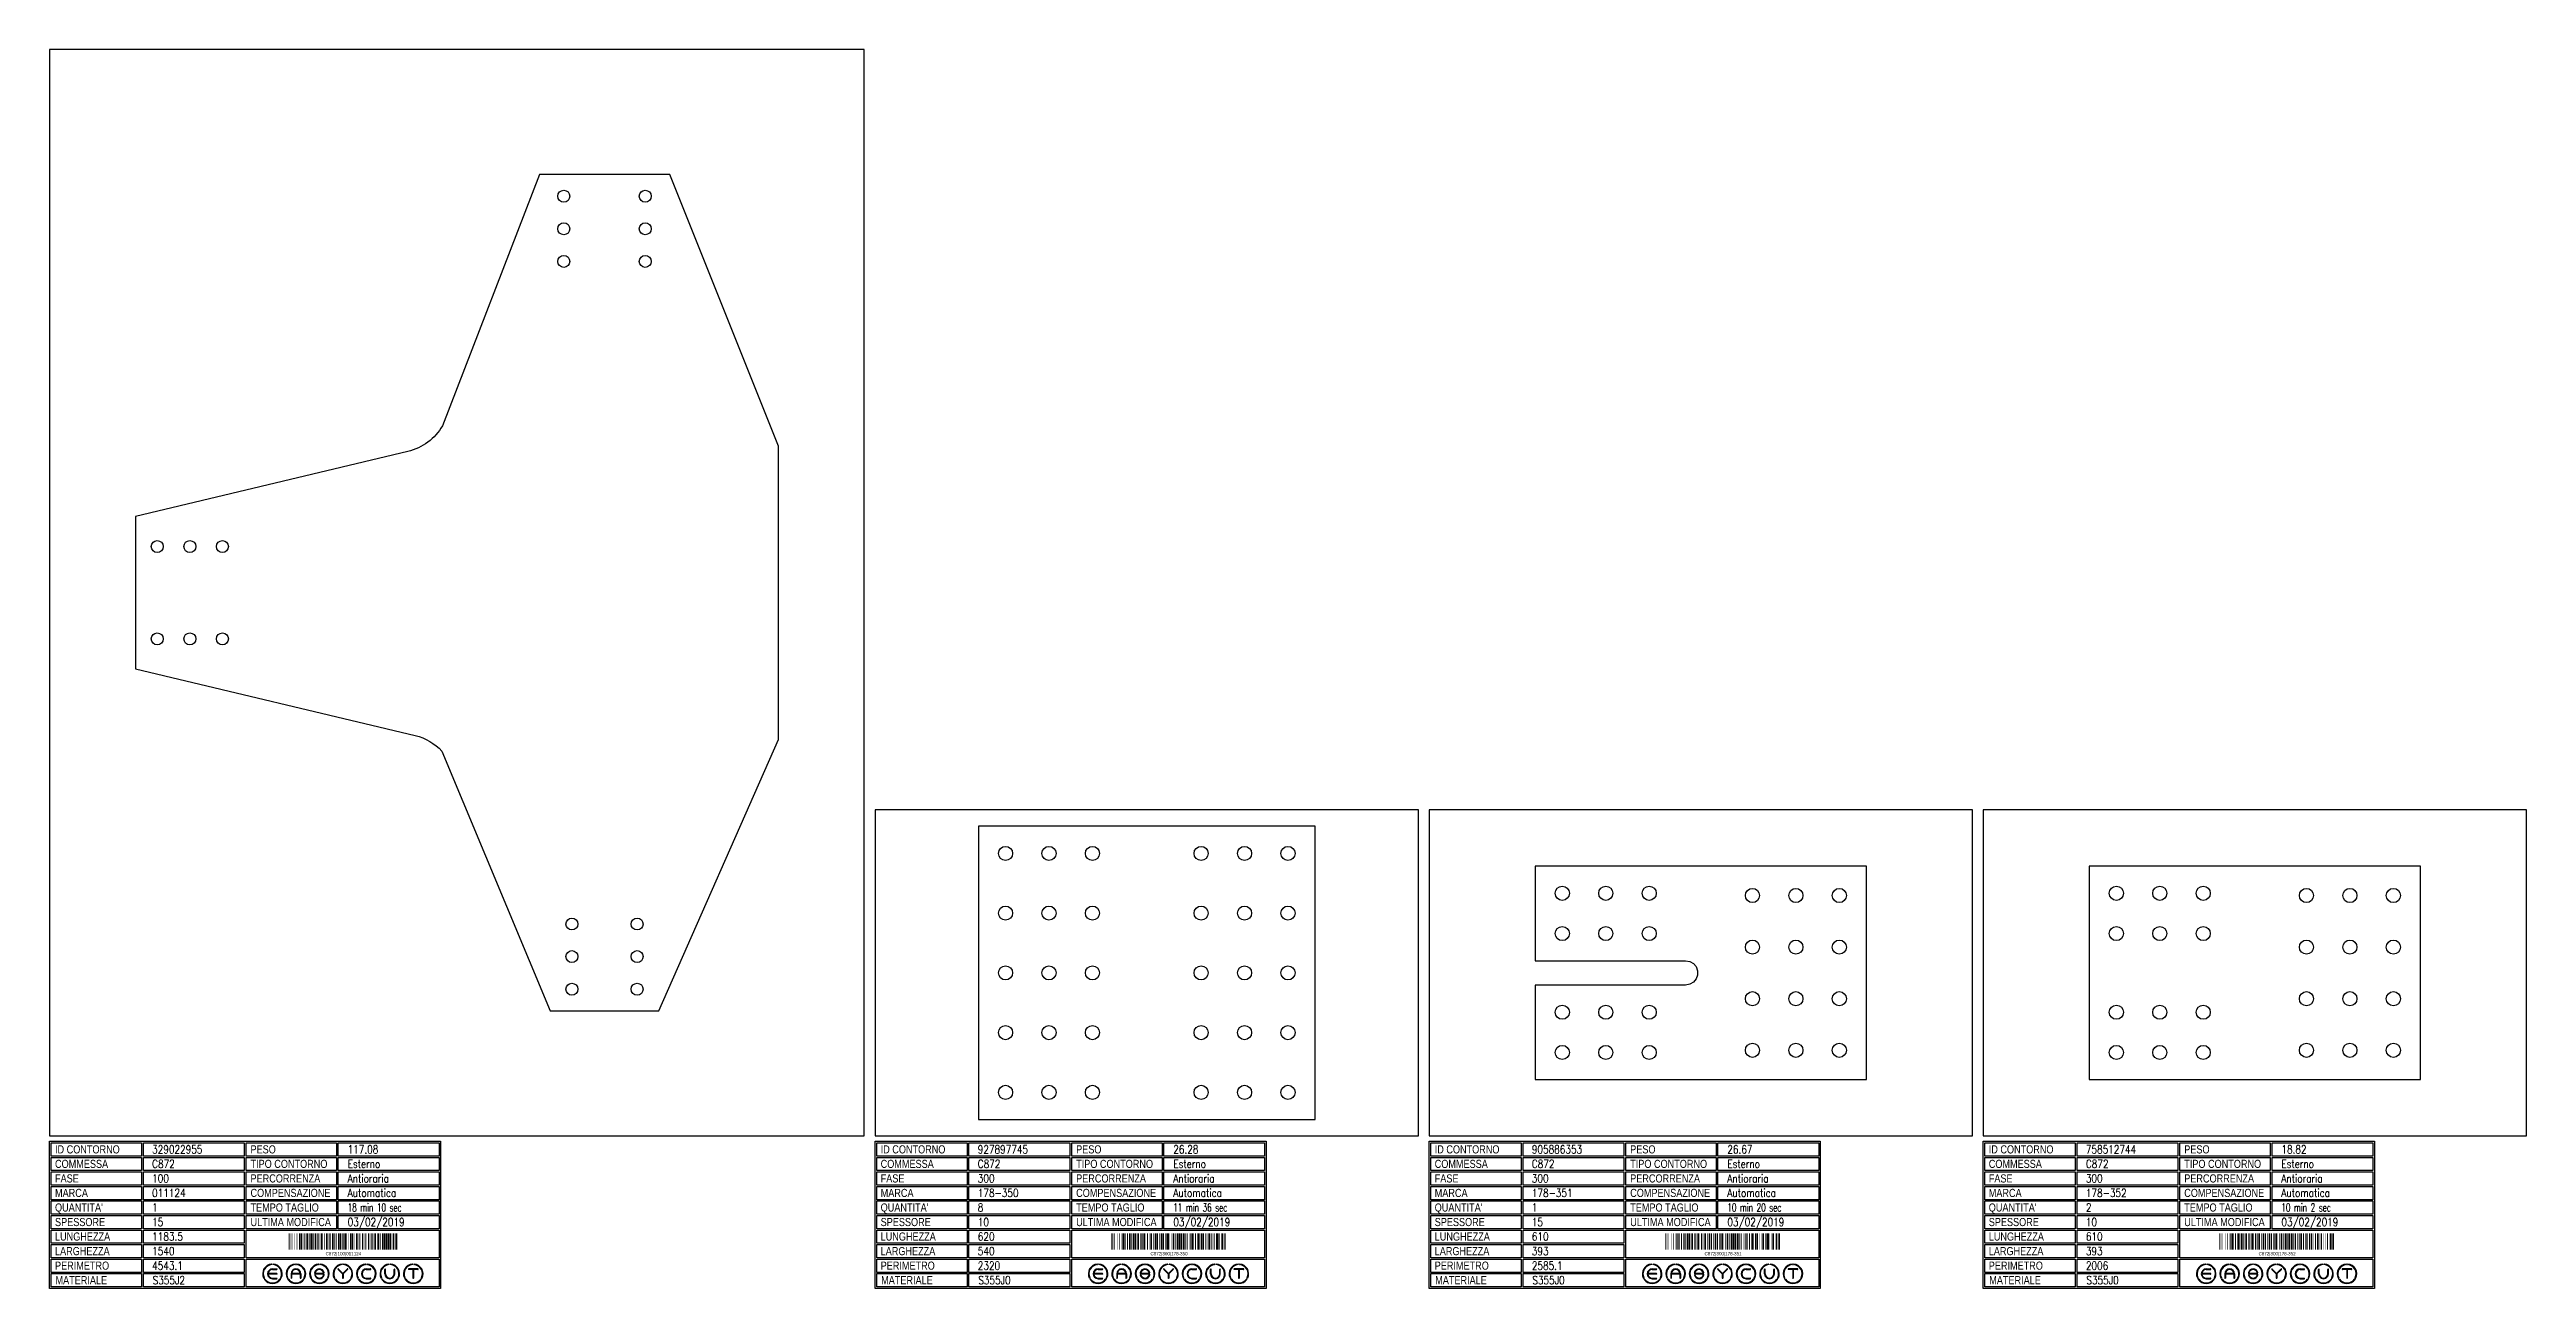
# Model space of a CAD drawing. Header units: millimetres. Extents: x 10000 to 53102, y 10000 to 35064.
# Drawn here: x 10000 to 14560, y 10000 to 12281 of the extents above; entities that cross this region are included whole.
import ezdxf
from ezdxf.enums import TextEntityAlignment as Align

# ---------------------------------------------------------------- set-up
doc = ezdxf.new("R2010")
doc.units = ezdxf.units.MM
doc.styles.add('EasyCutStyle', font='romans.shx', dxfattribs={"width": 0.8})
doc.styles.add('EasyCutStyle1', font='arial.ttf', dxfattribs={"width": 0.8})

# ---------------------------------------------------------------- blocks, each defined once
blk = doc.blocks.new('BlockShape01')
at = {"color": 253}
blk.add_lwpolyline([(0, 0), (720, 0), (720, -271), (0, -271)], close=True, dxfattribs=at)
at = {"color": 2}
for points in [[(3, -2.9), (169.3, -2.9), (169.3, -27.3), (3, -27.3)], [(3, -2.9), (169.3, -2.9), (169.3, -27.3), (3, -27.3)], [(3, -29.6), (169.3, -29.6), (169.3, -54), (3, -54)], [(361.9, -2.9), (528.3, -2.9), (528.3, -27.3), (361.9, -27.3)], [(361.9, -29.6), (528.3, -29.6), (528.3, -54), (361.9, -54)], [(3, -56.4), (169.3, -56.4), (169.3, -80.8), (3, -80.8)], [(3, -83.1), (169.3, -83.1), (169.3, -107.6), (3, -107.6)], [(361.9, -56.4), (528.3, -56.4), (528.3, -80.8), (361.9, -80.8)], [(361.9, -83.1), (528.3, -83.1), (528.3, -107.6), (361.9, -107.6)], [(3, -109.9), (169.3, -109.9), (169.3, -134.3), (3, -134.3)], [(3, -136.7), (169.3, -136.7), (169.3, -161.1), (3, -161.1)], [(361.9, -109.9), (528.3, -109.9), (528.3, -134.3), (361.9, -134.3)], [(361.9, -136.7), (528.3, -136.7), (528.3, -161.1), (361.9, -161.1)], [(3, -163.4), (169.3, -163.4), (169.3, -187.9), (3, -187.9)], [(3, -190.2), (169.3, -190.2), (169.3, -214.6), (3, -214.6)], [(3, -217), (169.3, -217), (169.3, -241.4), (3, -241.4)], [(3, -243.7), (169.3, -243.7), (169.3, -268.1), (3, -268.1)]]:
    blk.add_lwpolyline(points, close=True, dxfattribs=at)
at = {"color": 1}
for points in [[(172.7, -2.9), (358.1, -2.9), (358.1, -27.3), (172.7, -27.3)], [(172.7, -29.6), (358.1, -29.6), (358.1, -54), (172.7, -54)], [(531.6, -2.9), (717, -2.9), (717, -27.3), (531.6, -27.3)], [(531.6, -29.6), (717, -29.6), (717, -54), (531.6, -54)], [(172.7, -56.4), (358.1, -56.4), (358.1, -80.8), (172.7, -80.8)], [(172.7, -83.1), (358.1, -83.1), (358.1, -107.6), (172.7, -107.6)], [(531.6, -56.4), (717, -56.4), (717, -80.8), (531.6, -80.8)], [(531.6, -83.1), (717, -83.1), (717, -107.6), (531.6, -107.6)], [(172.7, -109.9), (358.1, -109.9), (358.1, -134.3), (172.7, -134.3)], [(172.7, -136.7), (358.1, -136.7), (358.1, -161.1), (172.7, -161.1)], [(531.6, -109.9), (717, -109.9), (717, -134.3), (531.6, -134.3)], [(531.6, -136.7), (717, -136.7), (717, -161.1), (531.6, -161.1)], [(172.7, -163.4), (358.1, -163.4), (358.1, -187.9), (172.7, -187.9)], [(361.9, -163.4), (717, -163.4), (717, -214.6), (361.9, -214.6)], [(172.7, -190.2), (358.1, -190.2), (358.1, -214.6), (172.7, -214.6)], [(172.7, -217), (358.1, -217), (358.1, -241.4), (172.7, -241.4)], [(361.9, -217), (717, -217), (717, -268.1), (361.9, -268.1)], [(172.7, -243.7), (358.1, -243.7), (358.1, -268.1), (172.7, -268.1)]]:
    blk.add_lwpolyline(points, close=True, dxfattribs=at)
at = {"color": 161, "style": 'EasyCutStyle1', "width": 0.8}
for s, p in [('COMMESSA', (10.1, -49.1)), ('ID CONTORNO', (10.1, -22.4)), ('TIPO CONTORNO', (370, -49.1)), ('PESO', (370, -22.4)), ('FASE', (10.1, -75.9)), ('MARCA', (10.1, -102.6)), ('COMPENSAZIONE', (370, -102.6)), ('PERCORRENZA', (370, -75.9)), ("QUANTITA'", (10.1, -129.4)), ('TEMPO TAGLIO', (370, -129.4)), ('SPESSORE', (10.1, -156.2)), ('LUNGHEZZA', (10.1, -182.9)), ('ULTIMA MODIFICA', (370, -156.2)), ('LARGHEZZA', (10.1, -209.7)), ('PERIMETRO', (10.1, -236.5)), ('MATERIALE', (11, -263.2))]:
    blk.add_text(s, height=15, dxfattribs=at).set_placement(p)
at = {"style": 'EasyCutStyle'}
for tag, p, width in [('ORDERSHAPE', (188.9, -49.1), 0.8), ('IDSHAPE', (188.9, -22.4), 0.8), ('TYPESHAPE', (548.8, -49.1), 0.8), ('WEIGTHSHAPE', (548.8, -22.4), 0.8), ('PHASESHAPE', (188.9, -75.9), 0.8), ('MKSHAPE', (188.9, -102.6), 0.8), ('JOUSHAPE', (548.8, -75.9), 0.8), ('COMPSHAPE', (548.8, -102.6), 0.8), ('QTASHAPE', (188.9, -129.4), 0.8), ('TIMECUTSHAPE', (548.8, -129.4), 0.65), ('TKSHAPE', (188.9, -156.2), 0.8), ('LENGTHSHAPE', (188.9, -182.9), 0.8), ('LASTMODIFYSHAPE', (548.8, -156.2), 0.8), ('HEIGHTSHAPE', (188.9, -209.7), 0.8), ('PERIMETERSHAPE', (188.9, -236.5), 0.8), ('MATSHAPE', (189.8, -263.2), 0.8)]:
    blk.add_attdef(tag, p, '', height=15, dxfattribs=dict(at, width=width))
blk = doc.blocks.new('Logo')
for color, points in [(140, [(-144.9, -7.2, -1), (-145.9, -7.6, -0.520567), (-131.2, 17.9, -1), (-131.1, 16.9, 0.520567)]), (256, [(-121.7, 0.5), (-137.5, 0.5, -0.394366), (-129.6, 7.9), (-121.7, 7.9, 1), (-121.7, 9), (-129.6, 9, 1), (-129.6, -9), (-121.7, -9, 1), (-121.7, -7.9), (-129.6, -7.9, -0.394366), (-137.5, -0.5), (-121.7, -0.5, 1)]), (140, [(-114.3, -7.2, 1), (-113.3, -7.6, 0.520567), (-128, 17.9, 0.916853), (-128.2, 16.9, 0.043377), (-128.1, 16.9, -0.520567)]), (140, [(-101.7, -7.2, -1), (-102.7, -7.6, -0.520567), (-88, 17.9, -1), (-87.9, 16.9, 0.520567)]), (140, [(-71.1, -7.2, 1), (-70.1, -7.6, 0.520567), (-84.8, 17.9, 1), (-84.9, 16.9, -0.520567)]), (140, [(-58.5, -7.2, -1), (-59.5, -7.6, -0.520567), (-44.8, 17.9, -1), (-44.7, 16.9, 0.520567)]), (256, [(-36.6, -0.5, -0.486114), (-35.5, -1.9, -0.776377), (-50.9, -2, 1), (-51.9, -2.3, 0.776377), (-34.5, -2.1, 0.486114), (-36.6, 0.5), (-49.8, 0.5, -0.486114), (-50.9, 1.9, -0.776377), (-35.5, 2, 1), (-34.5, 2.3, 0.776377), (-51.9, 2.1, 0.486114), (-49.8, -0.5)]), (140, [(-27.9, -7.2, 1), (-26.9, -7.6, 0.520567), (-41.6, 17.9, 1), (-41.7, 16.9, -0.520567)]), (140, [(-15.3, -7.2, -1), (-16.3, -7.6, -0.520567), (-1.6, 17.9, -1), (-1.5, 16.9, 0.520567)]), (256, [(0, 0.8), (-8.1, 8.8, 1), (-8.8, 8.1), (-0.5, -0.2), (-0.5, -7.9, 1), (0.5, -7.9), (0.5, -0.2), (8.8, 8.1, 1), (8.1, 8.8)]), (140, [(15.3, -7.2, 1), (16.3, -7.6, 0.520567), (1.6, 17.9, 1), (1.5, 16.9, -0.520567)]), (140, [(27.9, -7.2, -1), (26.9, -7.6, -0.520567), (41.6, 17.9, -1), (41.7, 16.9, 0.520567)]), (256, [(43.2, -9), (51.1, -9, 1), (51.1, -7.9), (43.2, -7.9, -1), (43.2, 7.9), (51.1, 7.9, 1), (51.1, 9), (43.2, 9, 1)]), (140, [(58.5, -7.2, 1), (59.5, -7.6, 0.520567), (44.8, 17.9, 1), (44.7, 16.9, -0.520567)]), (140, [(71.1, -7.2, -1), (70.1, -7.6, -0.520567), (84.8, 17.9, -1), (84.9, 16.9, 0.520567)]), (256, [(78.5, 0), (78.5, 7.9, 1), (77.4, 7.9), (77.4, 0, 1), (95.4, 0), (95.4, 7.9, 1), (94.3, 7.9), (94.3, 0, -1)]), (140, [(101.7, -7.2, 1), (102.7, -7.6, 0.520567), (88, 17.9, 1), (87.9, 16.9, -0.520567)]), (140, [(114.3, -7.2, -1), (113.3, -7.6, -0.520567), (128, 17.9, -1), (128.1, 16.9, 0.520567)]), (256, [(121.1, 9, 1), (121.1, 7.9), (129.1, 7.9), (129.1, -7.9, 1), (130.1, -7.9), (130.1, 7.9), (138.1, 7.9, 1), (138.1, 9)]), (140, [(144.9, -7.2, 1), (145.9, -7.6, 0.520567), (131.2, 17.9, 1), (131.1, 16.9, -0.520567)]), (140, [(-114.9, -10.3, 1), (-115.7, -9.7, -0.520567), (-143.5, -9.7, 1), (-144.3, -10.3, 0.520567)]), (140, [(-71.7, -10.3, 1), (-72.5, -9.7, -0.520567), (-100.3, -9.7, 1), (-101.1, -10.3, 0.520567)]), (140, [(-28.5, -10.3, 1), (-29.3, -9.7, -0.520567), (-57.1, -9.7, 1), (-57.9, -10.3, 0.520567)]), (140, [(14.7, -10.3, 1), (13.9, -9.7, -0.520567), (-13.9, -9.7, 1), (-14.7, -10.3, 0.520567)]), (140, [(57.9, -10.3, 1), (57.1, -9.7, -0.520567), (29.3, -9.7, 1), (28.5, -10.3, 0.520567)]), (140, [(101.1, -10.3, 1), (100.3, -9.7, -0.520567), (72.5, -9.7, 1), (71.7, -10.3, 0.520567)]), (140, [(144.3, -10.3, 1), (143.5, -9.7, -0.520567), (115.7, -9.7, 1), (114.9, -10.3, 0.520567)])]:
    blk.add_hatch(color=color).paths.add_polyline_path(points)
h = blk.add_hatch(color=256)
h.paths.add_polyline_path([(-78.5, -0.5), (-78.5, -7.9, 1), (-77.4, -7.9), (-77.4, 0, 1), (-95.4, 0), (-95.4, -7.9, 1), (-94.3, -7.9), (-94.3, -0.5)])
h.paths.add_polyline_path([(-94.3, 0.5, -0.933992), (-78.5, 0.5)], flags=16)
for p, q in [((-121.7, 0.5), (-137.5, 0.5)), ((-129.6, 9), (-121.7, 9)), ((-129.6, 7.9), (-121.7, 7.9)), ((-95.4, 0), (-95.4, -7.9)), ((-78.5, 0.5), (-94.3, 0.5)), ((-77.4, 0), (-77.4, -7.9)), ((-36.6, 0.5), (-49.8, 0.5)), ((-0.5, -0.2), (-8.8, 8.1)), ((0, 0.8), (-8.1, 8.8)), ((0, 0.8), (8.1, 8.8)), ((0.5, -0.2), (8.8, 8.1)), ((43.2, 9), (51.1, 9)), ((43.2, 7.9), (51.1, 7.9)), ((77.4, 0), (77.4, 7.9)), ((78.5, 0), (78.5, 7.9)), ((94.3, 0), (94.3, 7.9)), ((95.4, 0), (95.4, 7.9)), ((138.1, 9), (121.1, 9)), ((129.1, 7.9), (121.1, 7.9)), ((129.1, 7.9), (129.1, -7.9)), ((130.1, 7.9), (130.1, -7.9)), ((138.1, 7.9), (130.1, 7.9)), ((-121.7, -0.5), (-137.5, -0.5)), ((-129.6, -7.9), (-121.7, -7.9)), ((-129.6, -9), (-121.7, -9)), ((-94.3, -0.5), (-94.3, -7.9)), ((-78.5, -0.5), (-94.3, -0.5)), ((-78.5, -0.5), (-78.5, -7.9)), ((-36.6, -0.5), (-49.8, -0.5)), ((-0.5, -0.2), (-0.5, -7.9)), ((0.5, -0.2), (0.5, -7.9)), ((43.2, -7.9), (51.1, -7.9)), ((43.2, -9), (51.1, -9))]:
    blk.add_line(p, q)
at = {"color": 140}
for centre, radius, start, end in [((-129.6, 0), 18, 95, 205), ((-129.6, 0), 16.9, 95, 205), ((-131.1, 17.4), 0.54, 275, 95), ((-128.1, 17.4), 0.54, 85, 265), ((-129.6, 0), 16.9, 335, 85), ((-129.6, 0), 18, 335, 85), ((-86.4, 0), 18, 95, 205), ((-86.4, 0), 16.9, 95, 205), ((-87.9, 17.4), 0.54, 275, 95), ((-84.9, 17.4), 0.54, 85, 265), ((-86.4, 0), 16.9, 335, 85), ((-86.4, 0), 18, 335, 85), ((-43.2, 0), 18, 95, 205), ((-43.2, 0), 16.9, 95, 205), ((-44.7, 17.4), 0.54, 275, 95), ((-41.7, 17.4), 0.54, 85, 265), ((-43.2, 0), 16.9, 335, 85), ((-43.2, 0), 18, 335, 85), ((0, 0), 18, 95, 205), ((0, 0), 16.9, 95, 205), ((-1.5, 17.4), 0.54, 275, 95), ((1.5, 17.4), 0.54, 85, 265), ((0, 0), 16.9, 335, 85), ((0, 0), 18, 335, 85), ((43.2, 0), 18, 95, 205), ((43.2, 0), 16.9, 95, 205), ((41.7, 17.4), 0.54, 275, 95), ((44.7, 17.4), 0.54, 85, 265), ((43.2, 0), 16.9, 335, 85), ((43.2, 0), 18, 335, 85), ((86.4, 0), 18, 95, 205), ((86.4, 0), 16.9, 95, 205), ((84.9, 17.4), 0.54, 275, 95), ((87.9, 17.4), 0.54, 85, 265), ((86.4, 0), 16.9, 335, 85), ((86.4, 0), 18, 335, 85), ((129.6, 0), 18, 95, 205), ((129.6, 0), 16.9, 95, 205), ((128.1, 17.4), 0.54, 275, 95), ((131.1, 17.4), 0.54, 85, 265), ((129.6, 0), 16.9, 335, 85), ((129.6, 0), 18, 335, 85), ((-145.4, -7.4), 0.54, 205, 25), ((-143.9, -10), 0.54, 35, 215), ((-129.6, 0), 18, 215, 325), ((-129.6, 0), 16.9, 215, 325), ((-115.3, -10), 0.54, 325, 145), ((-113.8, -7.4), 0.54, 155, 335), ((-102.2, -7.4), 0.54, 205, 25), ((-100.7, -10), 0.54, 35, 215), ((-86.4, 0), 18, 215, 325), ((-86.4, 0), 16.9, 215, 325), ((-72.1, -10), 0.54, 325, 145), ((-70.6, -7.4), 0.54, 155, 335), ((-59, -7.4), 0.54, 205, 25), ((-57.5, -10), 0.54, 35, 215), ((-43.2, 0), 18, 215, 325), ((-43.2, 0), 16.9, 215, 325), ((-28.9, -10), 0.54, 325, 145), ((-27.4, -7.4), 0.54, 155, 335), ((-15.8, -7.4), 0.54, 205, 25), ((-14.3, -10), 0.54, 35, 215), ((0, 0), 18, 215, 325), ((0, 0), 16.9, 215, 325), ((14.3, -10), 0.54, 325, 145), ((15.8, -7.4), 0.54, 155, 335), ((27.4, -7.4), 0.54, 205, 25), ((28.9, -10), 0.54, 35, 215), ((43.2, 0), 18, 215, 325), ((43.2, 0), 16.9, 215, 325), ((57.5, -10), 0.54, 325, 145), ((59, -7.4), 0.54, 155, 335), ((70.6, -7.4), 0.54, 205, 25), ((72.1, -10), 0.54, 35, 215), ((86.4, 0), 18, 215, 325), ((86.4, 0), 16.9, 215, 325), ((100.7, -10), 0.54, 325, 145), ((102.2, -7.4), 0.54, 155, 335), ((113.8, -7.4), 0.54, 205, 25), ((115.3, -10), 0.54, 35, 215), ((129.6, 0), 18, 215, 325), ((129.6, 0), 16.9, 215, 325), ((143.9, -10), 0.54, 325, 145), ((145.4, -7.4), 0.54, 155, 335)]:
    blk.add_arc(centre, radius, start, end, dxfattribs=at)
for centre, radius, start, end in [((-129.6, 0), 9, 90, 270), ((-129.6, 0), 7.92, 90, 176.0904), ((-121.7, 8.5), 0.54, 270, 90), ((-121.7, 0), 0.54, 270, 90), ((-86.4, 0), 9, 0, 180), ((-86.4, 0), 7.92, 3.9096, 176.0904), ((-49.8, 1.6), 2.16, 166.2998, 270), ((-43.2, 0), 9, 15, 166.2998), ((-43.2, 0), 7.92, 15, 166.2998), ((-49.8, 1.6), 1.08, 166.2998, 270), ((-36.6, -1.6), 2.16, 346.2998, 90), ((-35, 2.2), 0.54, 195, 15), ((-8.5, 8.5), 0.54, 45, 225), ((8.5, 8.5), 0.54, 315, 135), ((43.2, 0), 9, 90, 270), ((43.2, 0), 7.92, 90, 270), ((51.1, 8.5), 0.54, 270, 90), ((77.9, 7.9), 0.54, 0, 180), ((86.4, 0), 9, 180, 0), ((86.4, 0), 7.92, 180, 0), ((94.9, 7.9), 0.54, 0, 180), ((121.1, 8.5), 0.54, 90, 270), ((138.1, 8.5), 0.54, 270, 90), ((-129.6, 0), 7.92, 183.9096, 270), ((-121.7, -8.5), 0.54, 270, 90), ((-94.9, -7.9), 0.54, 180, 0), ((-77.9, -7.9), 0.54, 180, 0), ((-51.4, -2.2), 0.54, 15, 195), ((-43.2, 0), 9, 195, 346.2998), ((-43.2, 0), 7.92, 195, 346.2998), ((-36.6, -1.6), 1.08, 346.2998, 90), ((0, -7.9), 0.54, 180, 0), ((51.1, -8.5), 0.54, 270, 90), ((129.6, -7.9), 0.54, 180, 0)]:
    blk.add_arc(centre, radius, start, end)
blk = doc.blocks.new('329022955_128', base_point=(381.75, -450))
at = {"linetype": 'Continuous'}
for points, const_width in [([(382.75, -450), (382.75, -420)], 2), ([(385.25, -450), (385.25, -420)], 1), ([(388.25, -450), (388.25, -420)], 1), ([(393.25, -450), (393.25, -420)], 1), ([(397.25, -450), (397.25, -420)], 1), ([(401.75, -450), (401.75, -420)], 2), ([(405.25, -450), (405.25, -420)], 3), ([(408.25, -450), (408.25, -420)], 1), ([(411.75, -450), (411.75, -420)], 2), ([(416.25, -450), (416.25, -420)], 3), ([(419.75, -450), (419.75, -420)], 2), ([(423.25, -450), (423.25, -420)], 3), ([(426.75, -450), (426.75, -420)], 2), ([(431.25, -450), (431.25, -420)], 3), ([(435.25, -450), (435.25, -420)], 1), ([(437.25, -450), (437.25, -420)], 1), ([(439.25, -450), (439.25, -420)], 1), ([(442.75, -450), (442.75, -420)], 4), ([(448.25, -450), (448.25, -420)], 1), ([(452.25, -450), (452.25, -420)], 3), ([(456.75, -450), (456.75, -420)], 2), ([(459.25, -450), (459.25, -420)], 1), ([(463.25, -450), (463.25, -420)], 3), ([(466.75, -450), (466.75, -420)], 2), ([(470.25, -450), (470.25, -420)], 1), ([(474.25, -450), (474.25, -420)], 3), ([(477.75, -450), (477.75, -420)], 2), ([(481.25, -450), (481.25, -420)], 1), ([(483.25, -450), (483.25, -420)], 1), ([(486.75, -450), (486.75, -420)], 4), ([(492.25, -450), (492.25, -420)], 1), ([(496.25, -450), (496.25, -420)], 3), ([(499.75, -450), (499.75, -420)], 2), ([(503.25, -450), (503.25, -420)], 1), ([(507.25, -450), (507.25, -420)], 3), ([(511.75, -450), (511.75, -420)], 2), ([(514.25, -450), (514.25, -420)], 1), ([(518.25, -450), (518.25, -420)], 3), ([(522.75, -450), (522.75, -420)], 2), ([(525.25, -450), (525.25, -420)], 1), ([(529.25, -450), (529.25, -420)], 3), ([(533.75, -450), (533.75, -420)], 2), ([(536.75, -450), (536.75, -420)], 2), ([(541.25, -450), (541.25, -420)], 3), ([(545.25, -450), (545.25, -420)], 1), ([(547.75, -450), (547.75, -420)], 2), ([(551.25, -450), (551.25, -420)], 1), ([(555.25, -450), (555.25, -420)], 3), ([(558.75, -450), (558.75, -420)], 2), ([(561.75, -450), (561.75, -420)], 2), ([(565.75, -450), (565.75, -420)], 4), ([(569.75, -450), (569.75, -420)], 2), ([(575.25, -450), (575.25, -420)], 3), ([(578.25, -450), (578.25, -420)], 1), ([(580.75, -450), (580.75, -420)], 2)]:
    blk.add_lwpolyline(points, dxfattribs=dict(at, const_width=const_width))
blk.add_text('C872|100|011124', height=6).set_placement((482.75, -460.5), align=Align.CENTER)
blk = doc.blocks.new('927897745_128', base_point=(350, -250))
at = {"linetype": 'Continuous'}
for points, const_width in [([(351, -250), (351, -220)], 2), ([(353.5, -250), (353.5, -220)], 1), ([(356.5, -250), (356.5, -220)], 1), ([(361.5, -250), (361.5, -220)], 1), ([(365.5, -250), (365.5, -220)], 1), ([(370, -250), (370, -220)], 2), ([(373.5, -250), (373.5, -220)], 3), ([(376.5, -250), (376.5, -220)], 1), ([(380, -250), (380, -220)], 2), ([(384.5, -250), (384.5, -220)], 3), ([(388, -250), (388, -220)], 2), ([(391.5, -250), (391.5, -220)], 3), ([(395, -250), (395, -220)], 2), ([(399.5, -250), (399.5, -220)], 3), ([(403.5, -250), (403.5, -220)], 1), ([(405.5, -250), (405.5, -220)], 1), ([(407.5, -250), (407.5, -220)], 1), ([(411, -250), (411, -220)], 4), ([(417, -250), (417, -220)], 2), ([(420.5, -250), (420.5, -220)], 1), ([(423.5, -250), (423.5, -220)], 3), ([(427.5, -250), (427.5, -220)], 1), ([(431.5, -250), (431.5, -220)], 3), ([(435, -250), (435, -220)], 2), ([(438.5, -250), (438.5, -220)], 1), ([(442.5, -250), (442.5, -220)], 3), ([(446, -250), (446, -220)], 2), ([(449.5, -250), (449.5, -220)], 1), ([(451.5, -250), (451.5, -220)], 1), ([(455, -250), (455, -220)], 4), ([(460.5, -250), (460.5, -220)], 1), ([(464.5, -250), (464.5, -220)], 3), ([(469, -250), (469, -220)], 2), ([(472.5, -250), (472.5, -220)], 3), ([(476, -250), (476, -220)], 2), ([(479.5, -250), (479.5, -220)], 3), ([(483.5, -250), (483.5, -220)], 3), ([(486.5, -250), (486.5, -220)], 1), ([(490, -250), (490, -220)], 2), ([(493.5, -250), (493.5, -220)], 1), ([(497, -250), (497, -220)], 2), ([(500.5, -250), (500.5, -220)], 3), ([(505, -250), (505, -220)], 2), ([(508.5, -250), (508.5, -220)], 1), ([(511.5, -250), (511.5, -220)], 3), ([(516, -250), (516, -220)], 2), ([(519.5, -250), (519.5, -220)], 3), ([(523.5, -250), (523.5, -220)], 1), ([(526.5, -250), (526.5, -220)], 1), ([(530.5, -250), (530.5, -220)], 3), ([(534, -250), (534, -220)], 2), ([(537.5, -250), (537.5, -220)], 1), ([(540.5, -250), (540.5, -220)], 1), ([(545, -250), (545, -220)], 4), ([(549, -250), (549, -220)], 2), ([(554.5, -250), (554.5, -220)], 3), ([(557.5, -250), (557.5, -220)], 1), ([(560, -250), (560, -220)], 2)]:
    blk.add_lwpolyline(points, dxfattribs=dict(at, const_width=const_width))
blk.add_text('C872|300|178-350', height=6).set_placement((456.5, -260.5), align=Align.CENTER)
blk = doc.blocks.new('905886353_128', base_point=(345, -323.5))
at = {"linetype": 'Continuous'}
for points, const_width in [([(346, -323.5), (346, -293.5)], 2), ([(348.5, -323.5), (348.5, -293.5)], 1), ([(351.5, -323.5), (351.5, -293.5)], 1), ([(356.5, -323.5), (356.5, -293.5)], 1), ([(360.5, -323.5), (360.5, -293.5)], 1), ([(365, -323.5), (365, -293.5)], 2), ([(368.5, -323.5), (368.5, -293.5)], 3), ([(371.5, -323.5), (371.5, -293.5)], 1), ([(375, -323.5), (375, -293.5)], 2), ([(379.5, -323.5), (379.5, -293.5)], 3), ([(383, -323.5), (383, -293.5)], 2), ([(386.5, -323.5), (386.5, -293.5)], 3), ([(390, -323.5), (390, -293.5)], 2), ([(394.5, -323.5), (394.5, -293.5)], 3), ([(398.5, -323.5), (398.5, -293.5)], 1), ([(400.5, -323.5), (400.5, -293.5)], 1), ([(402.5, -323.5), (402.5, -293.5)], 1), ([(406, -323.5), (406, -293.5)], 4), ([(412, -323.5), (412, -293.5)], 2), ([(415.5, -323.5), (415.5, -293.5)], 1), ([(418.5, -323.5), (418.5, -293.5)], 3), ([(422.5, -323.5), (422.5, -293.5)], 1), ([(426.5, -323.5), (426.5, -293.5)], 3), ([(430, -323.5), (430, -293.5)], 2), ([(433.5, -323.5), (433.5, -293.5)], 1), ([(437.5, -323.5), (437.5, -293.5)], 3), ([(441, -323.5), (441, -293.5)], 2), ([(444.5, -323.5), (444.5, -293.5)], 1), ([(446.5, -323.5), (446.5, -293.5)], 1), ([(450, -323.5), (450, -293.5)], 4), ([(455.5, -323.5), (455.5, -293.5)], 1), ([(459.5, -323.5), (459.5, -293.5)], 3), ([(464, -323.5), (464, -293.5)], 2), ([(467.5, -323.5), (467.5, -293.5)], 3), ([(471, -323.5), (471, -293.5)], 2), ([(474.5, -323.5), (474.5, -293.5)], 3), ([(478.5, -323.5), (478.5, -293.5)], 3), ([(481.5, -323.5), (481.5, -293.5)], 1), ([(485, -323.5), (485, -293.5)], 2), ([(488.5, -323.5), (488.5, -293.5)], 1), ([(492, -323.5), (492, -293.5)], 2), ([(495.5, -323.5), (495.5, -293.5)], 3), ([(500, -323.5), (500, -293.5)], 2), ([(503.5, -323.5), (503.5, -293.5)], 1), ([(506.5, -323.5), (506.5, -293.5)], 3), ([(511, -323.5), (511, -293.5)], 2), ([(514.5, -323.5), (514.5, -293.5)], 3), ([(518.5, -323.5), (518.5, -293.5)], 1), ([(521.5, -323.5), (521.5, -293.5)], 1), ([(525.5, -323.5), (525.5, -293.5)], 3), ([(530, -323.5), (530, -293.5)], 2), ([(534, -323.5), (534, -293.5)], 4), ([(537.5, -323.5), (537.5, -293.5)], 1), ([(541.5, -323.5), (541.5, -293.5)], 1), ([(544, -323.5), (544, -293.5)], 2), ([(549.5, -323.5), (549.5, -293.5)], 3), ([(552.5, -323.5), (552.5, -293.5)], 1), ([(555, -323.5), (555, -293.5)], 2)]:
    blk.add_lwpolyline(points, dxfattribs=dict(at, const_width=const_width))
blk.add_text('C872|300|178-351', height=6).set_placement((451.5, -334), align=Align.CENTER)
blk = doc.blocks.new('758512744_128', base_point=(345, -323.5))
at = {"linetype": 'Continuous'}
for points, const_width in [([(346, -323.5), (346, -293.5)], 2), ([(348.5, -323.5), (348.5, -293.5)], 1), ([(351.5, -323.5), (351.5, -293.5)], 1), ([(356.5, -323.5), (356.5, -293.5)], 1), ([(360.5, -323.5), (360.5, -293.5)], 1), ([(365, -323.5), (365, -293.5)], 2), ([(368.5, -323.5), (368.5, -293.5)], 3), ([(371.5, -323.5), (371.5, -293.5)], 1), ([(375, -323.5), (375, -293.5)], 2), ([(379.5, -323.5), (379.5, -293.5)], 3), ([(383, -323.5), (383, -293.5)], 2), ([(386.5, -323.5), (386.5, -293.5)], 3), ([(390, -323.5), (390, -293.5)], 2), ([(394.5, -323.5), (394.5, -293.5)], 3), ([(398.5, -323.5), (398.5, -293.5)], 1), ([(400.5, -323.5), (400.5, -293.5)], 1), ([(402.5, -323.5), (402.5, -293.5)], 1), ([(406, -323.5), (406, -293.5)], 4), ([(412, -323.5), (412, -293.5)], 2), ([(415.5, -323.5), (415.5, -293.5)], 1), ([(418.5, -323.5), (418.5, -293.5)], 3), ([(422.5, -323.5), (422.5, -293.5)], 1), ([(426.5, -323.5), (426.5, -293.5)], 3), ([(430, -323.5), (430, -293.5)], 2), ([(433.5, -323.5), (433.5, -293.5)], 1), ([(437.5, -323.5), (437.5, -293.5)], 3), ([(441, -323.5), (441, -293.5)], 2), ([(444.5, -323.5), (444.5, -293.5)], 1), ([(446.5, -323.5), (446.5, -293.5)], 1), ([(450, -323.5), (450, -293.5)], 4), ([(455.5, -323.5), (455.5, -293.5)], 1), ([(459.5, -323.5), (459.5, -293.5)], 3), ([(464, -323.5), (464, -293.5)], 2), ([(467.5, -323.5), (467.5, -293.5)], 3), ([(471, -323.5), (471, -293.5)], 2), ([(474.5, -323.5), (474.5, -293.5)], 3), ([(478.5, -323.5), (478.5, -293.5)], 3), ([(481.5, -323.5), (481.5, -293.5)], 1), ([(485, -323.5), (485, -293.5)], 2), ([(488.5, -323.5), (488.5, -293.5)], 1), ([(492, -323.5), (492, -293.5)], 2), ([(495.5, -323.5), (495.5, -293.5)], 3), ([(500, -323.5), (500, -293.5)], 2), ([(503.5, -323.5), (503.5, -293.5)], 1), ([(506.5, -323.5), (506.5, -293.5)], 3), ([(511, -323.5), (511, -293.5)], 2), ([(514.5, -323.5), (514.5, -293.5)], 3), ([(518.5, -323.5), (518.5, -293.5)], 1), ([(522, -323.5), (522, -293.5)], 2), ([(526.5, -323.5), (526.5, -293.5)], 3), ([(530.5, -323.5), (530.5, -293.5)], 1), ([(533, -323.5), (533, -293.5)], 2), ([(537.5, -323.5), (537.5, -293.5)], 1), ([(540.5, -323.5), (540.5, -293.5)], 1), ([(544, -323.5), (544, -293.5)], 2), ([(549.5, -323.5), (549.5, -293.5)], 3), ([(552.5, -323.5), (552.5, -293.5)], 1), ([(555, -323.5), (555, -293.5)], 2)]:
    blk.add_lwpolyline(points, dxfattribs=dict(at, const_width=const_width))
blk.add_text('C872|300|178-352', height=6).set_placement((451.5, -334), align=Align.CENTER)

msp = doc.modelspace()

# ---------------------------------------------------------------- linework, layer by layer
for p, q in [((11500, 12281), (10000, 12281)), ((10000, 12281), (10000, 10281)), ((11500, 10281), (11500, 12281)), ((12520, 10881), (11520, 10881)), ((11520, 10881), (11520, 10281)), ((12520, 10281), (12520, 10881)), ((13540, 10881), (12540, 10881)), ((12540, 10881), (12540, 10281)), ((13540, 10281), (13540, 10881)), ((14560, 10881), (13560, 10881)), ((13560, 10881), (13560, 10281)), ((14560, 10281), (14560, 10881)), ((10000, 10281), (11500, 10281)), ((11520, 10281), (12520, 10281)), ((12540, 10281), (13540, 10281)), ((13560, 10281), (14560, 10281))]:
    msp.add_line(p, q)
at = {"color": 2}
msp.add_lwpolyline([(10921.8, 10511), (11121.8, 10511), (11341.8, 11011), (11341.8, 11551), (11141.8, 12051), (10901.8, 12051), (10723.3, 11588.5, -0.206722), (10659.8, 11541), (10158.3, 11421), (10158.3, 11141), (10673.3, 11018, -0.14468), (10722.3, 10989.5)], format="xyb", close=True, dxfattribs=at)
for points in [[(11710, 10311), (12330, 10311), (12330, 10851), (11710, 10851)], [(12735, 10384.5), (13345, 10384.5), (13345, 10777.5), (12735, 10777.5), (12735, 10603.5), (13012, 10603.5), (13020, 10602), (13026.5, 10598), (13031.5, 10592.5), (13034, 10585), (13034, 10577), (13031.5, 10570), (13026.5, 10564), (13020, 10560), (13012, 10558.5), (12735, 10558.5)], [(13755, 10384.5), (14365, 10384.5), (14365, 10777.5), (13755, 10777.5)]]:
    msp.add_lwpolyline(points, close=True, dxfattribs=at)
at = {"color": 4}
for centre, radius in [((10946.8, 12011), 11), ((11096.8, 12011), 11), ((10946.8, 11951), 11), ((11096.8, 11951), 11), ((10946.8, 11891), 11), ((11096.8, 11891), 11), ((10198.3, 11366), 11), ((10258.3, 11366), 11), ((10318.3, 11366), 11), ((10198.3, 11196), 11), ((10258.3, 11196), 11), ((10318.3, 11196), 11), ((11760, 10801), 13), ((11840, 10801), 13), ((11920, 10801), 13), ((12120, 10801), 13), ((12200, 10801), 13), ((12280, 10801), 13), ((12785, 10727.5), 13), ((12865, 10727.5), 13), ((12945, 10727.5), 13), ((13135, 10723.5), 13), ((13215, 10723.5), 13), ((13295, 10723.5), 13), ((13805, 10727.5), 13), ((13885, 10727.5), 13), ((13965, 10727.5), 13), ((14155, 10723.5), 13), ((14235, 10723.5), 13), ((14315, 10723.5), 13), ((10961.8, 10671), 11), ((11081.8, 10671), 11), ((11760, 10691), 13), ((11840, 10691), 13), ((11920, 10691), 13), ((12120, 10691), 13), ((12200, 10691), 13), ((12280, 10691), 13), ((12785, 10653.5), 13), ((12865, 10653.5), 13), ((12945, 10653.5), 13), ((13135, 10628.5), 13), ((13215, 10628.5), 13), ((13295, 10628.5), 13), ((13805, 10653.5), 13), ((13885, 10653.5), 13), ((13965, 10653.5), 13), ((14155, 10628.5), 13), ((14235, 10628.5), 13), ((14315, 10628.5), 13), ((10961.8, 10611), 11), ((11081.8, 10611), 11), ((11760, 10581), 13), ((11840, 10581), 13), ((11920, 10581), 13), ((12120, 10581), 13), ((12200, 10581), 13), ((12280, 10581), 13), ((10961.8, 10551), 11), ((11081.8, 10551), 11), ((13135, 10533.5), 13), ((13215, 10533.5), 13), ((13295, 10533.5), 13), ((14155, 10533.5), 13), ((14235, 10533.5), 13), ((14315, 10533.5), 13), ((12785, 10508.5), 13), ((12865, 10508.5), 13), ((12945, 10508.5), 13), ((13805, 10508.5), 13), ((13885, 10508.5), 13), ((13965, 10508.5), 13), ((11760, 10471), 13), ((11840, 10471), 13), ((11920, 10471), 13), ((12120, 10471), 13), ((12200, 10471), 13), ((12280, 10471), 13), ((12785, 10434.5), 13), ((12865, 10434.5), 13), ((12945, 10434.5), 13), ((13135, 10438.5), 13), ((13215, 10438.5), 13), ((13295, 10438.5), 13), ((13805, 10434.5), 13), ((13885, 10434.5), 13), ((13965, 10434.5), 13), ((14155, 10438.5), 13), ((14235, 10438.5), 13), ((14315, 10438.5), 13), ((11760, 10361), 13), ((11840, 10361), 13), ((11920, 10361), 13), ((12120, 10361), 13), ((12200, 10361), 13), ((12280, 10361), 13)]:
    msp.add_circle(centre, radius, dxfattribs=at)

# ---------------------------------------------------------------- block references
for p, values in [((10000, 10271), {'IDSHAPE': '329022955', 'ORDERSHAPE': 'C872', 'PHASESHAPE': '100', 'MKSHAPE': '011124', 'TKSHAPE': '15', 'LENGTHSHAPE': '1183.5', 'HEIGHTSHAPE': '1540', 'MATSHAPE': 'S355J2', 'LASTMODIFYSHAPE': '03/02/2019', 'PERIMETERSHAPE': '4543.1', 'WEIGTHSHAPE': '117.08', 'TYPESHAPE': 'Esterno', 'JOUSHAPE': 'Antioraria', 'COMPSHAPE': 'Automatica', 'TIMECUTSHAPE': '18 min 10 sec', 'QTASHAPE': '1'}), ((11520, 10271), {'IDSHAPE': '927897745', 'ORDERSHAPE': 'C872', 'PHASESHAPE': '300', 'MKSHAPE': '178-350', 'TKSHAPE': '10', 'LENGTHSHAPE': '620', 'HEIGHTSHAPE': '540', 'MATSHAPE': 'S355J0', 'LASTMODIFYSHAPE': '03/02/2019', 'PERIMETERSHAPE': '2320', 'WEIGTHSHAPE': '26.28', 'TYPESHAPE': 'Esterno', 'JOUSHAPE': 'Antioraria', 'COMPSHAPE': 'Automatica', 'TIMECUTSHAPE': '11 min 36 sec', 'QTASHAPE': '8'}), ((12540, 10271), {'IDSHAPE': '905886353', 'ORDERSHAPE': 'C872', 'PHASESHAPE': '300', 'MKSHAPE': '178-351', 'TKSHAPE': '15', 'LENGTHSHAPE': '610', 'HEIGHTSHAPE': '393', 'MATSHAPE': 'S355J0', 'LASTMODIFYSHAPE': '03/02/2019', 'PERIMETERSHAPE': '2585.1', 'WEIGTHSHAPE': '26.67', 'TYPESHAPE': 'Esterno', 'JOUSHAPE': 'Antioraria', 'COMPSHAPE': 'Automatica', 'TIMECUTSHAPE': '10 min 20 sec', 'QTASHAPE': '1'}), ((13560, 10271), {'IDSHAPE': '758512744', 'ORDERSHAPE': 'C872', 'PHASESHAPE': '300', 'MKSHAPE': '178-352', 'TKSHAPE': '10', 'LENGTHSHAPE': '610', 'HEIGHTSHAPE': '393', 'MATSHAPE': 'S355J0', 'LASTMODIFYSHAPE': '03/02/2019', 'PERIMETERSHAPE': '2006', 'WEIGTHSHAPE': '18.82', 'TYPESHAPE': 'Esterno', 'JOUSHAPE': 'Antioraria', 'COMPSHAPE': 'Automatica', 'TIMECUTSHAPE': '10 min 2 sec', 'QTASHAPE': '2'})]:
    msp.add_blockref('BlockShape01', p).add_auto_attribs(values)
for name, p in [('329022955_128', (10440, 10071.5)), ('927897745_128', (11954.5, 10071.5)), ('905886353_128', (12974.5, 10071.5)), ('758512744_128', (13994.5, 10071.5)), ('Logo', (10540, 10027)), ('Logo', (12060, 10027)), ('Logo', (13080, 10027)), ('Logo', (14100, 10027))]:
    msp.add_blockref(name, p)

doc.saveas('drawing.dxf')
